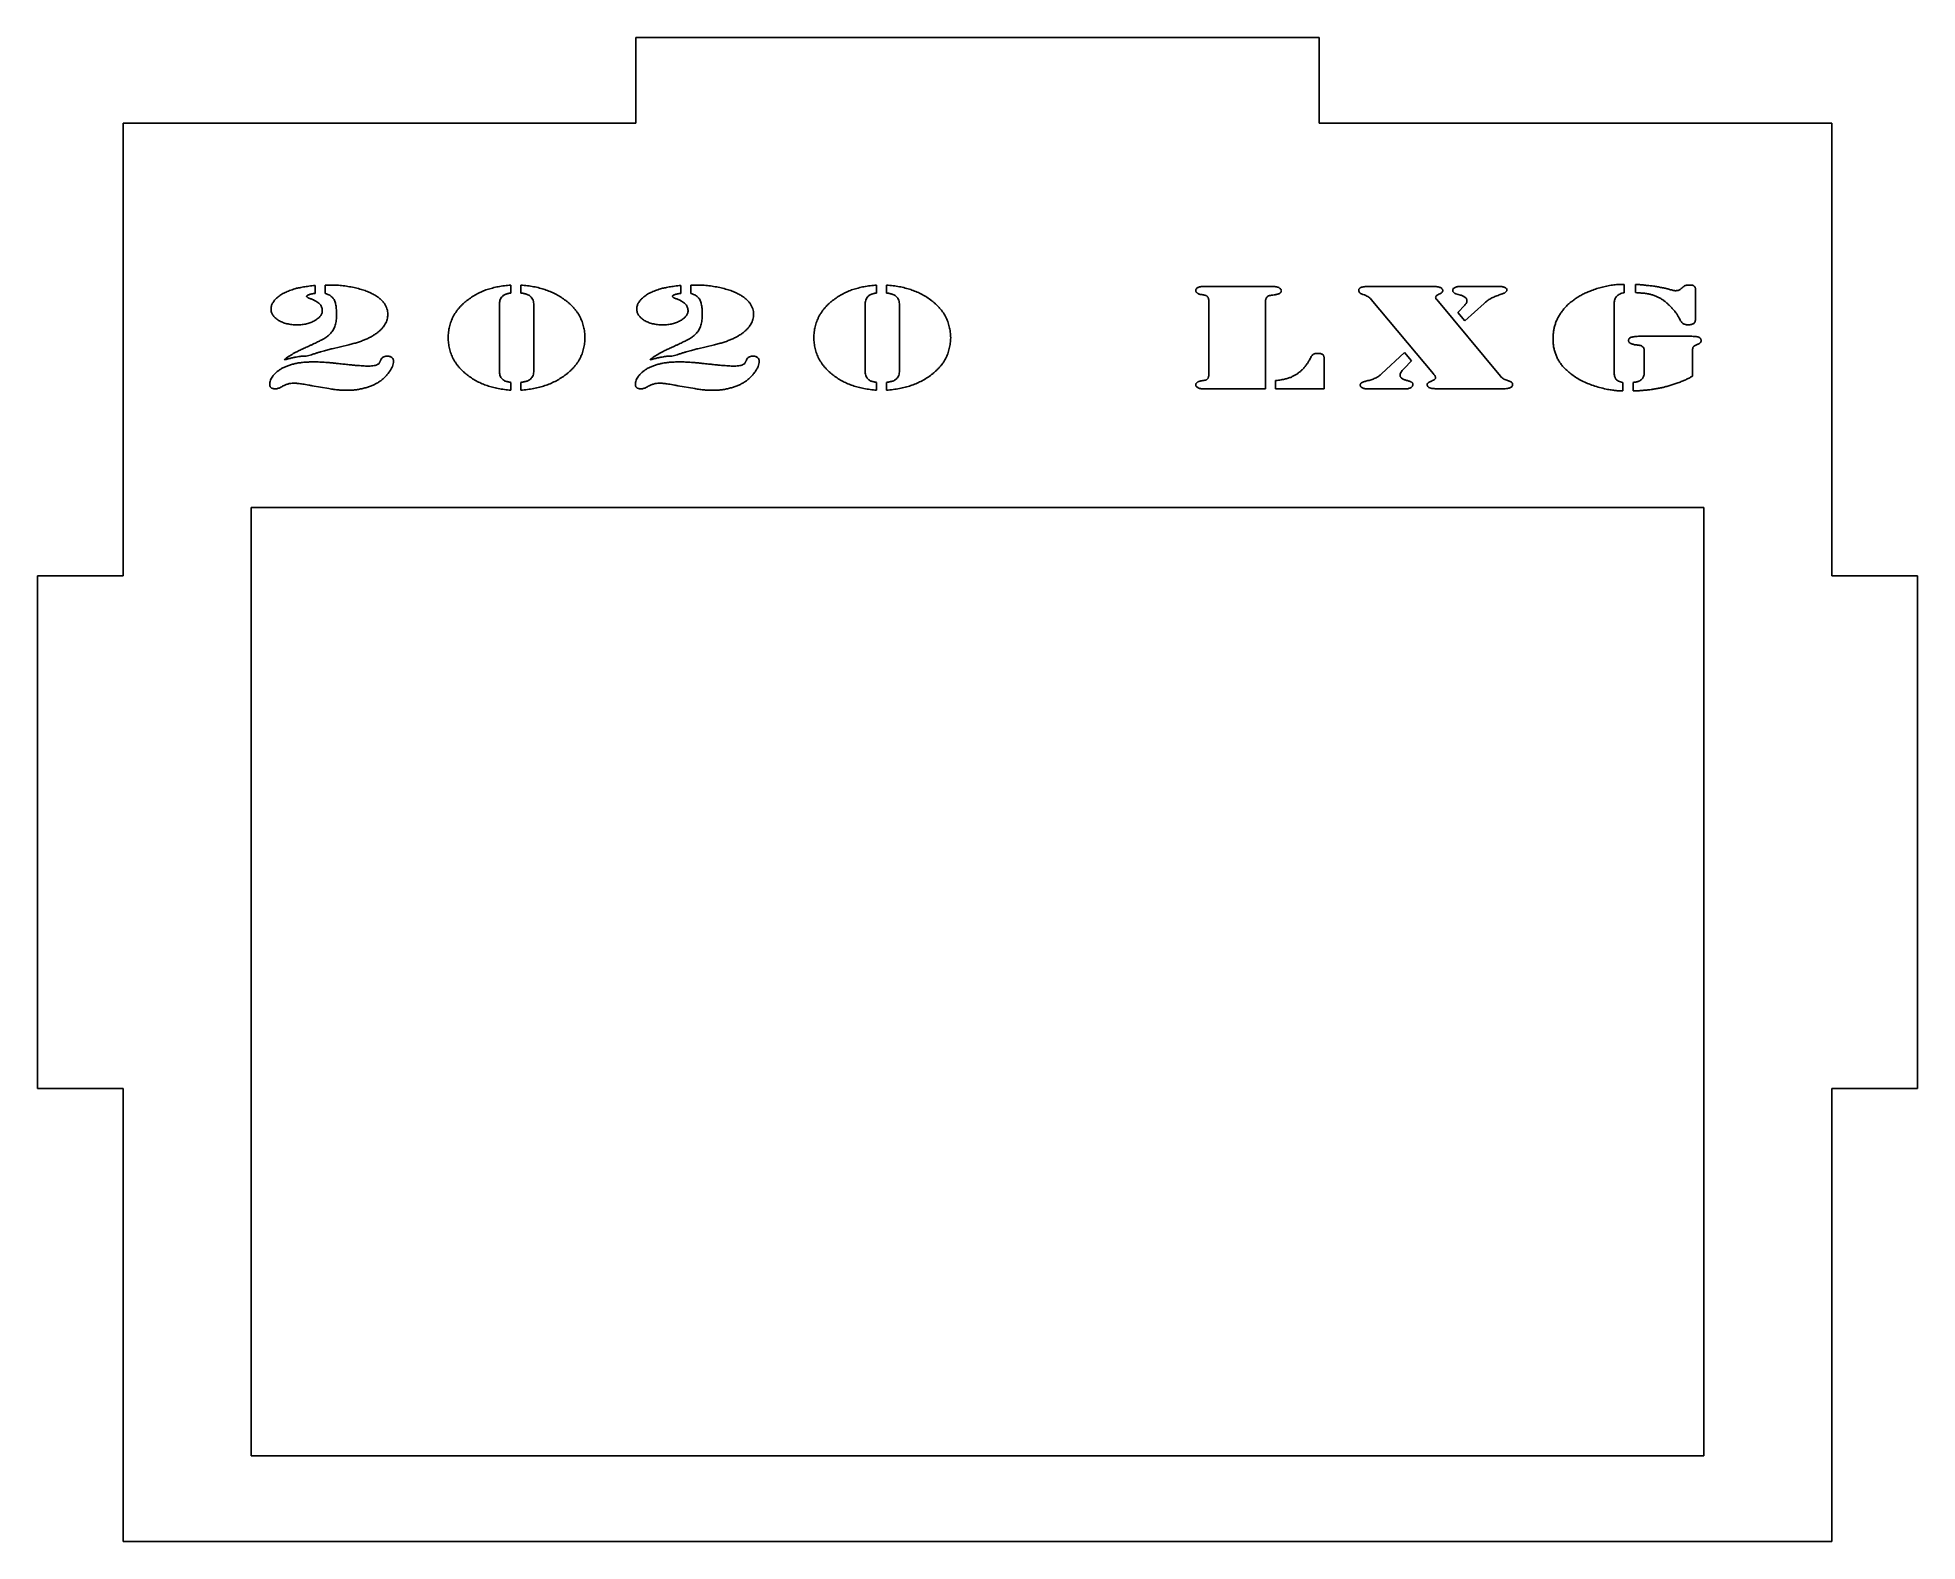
# Model space of a CAD drawing. Header units: millimetres. Extents: x -5 to 105, y 0 to 88.
import ezdxf

# ---------------------------------------------------------------- set-up
doc = ezdxf.new("R2010")
doc.units = ezdxf.units.MM

msp = doc.modelspace()

# ---------------------------------------------------------------- linework, layer by layer
at = {"color": 7, "linetype": 'Continuous', "lineweight": 25}
for p, q in [((30, 88), (30, 83)), ((70, 88), (30, 88)), ((70, 83), (70, 88)), ((0, 83), (0, 56.5)), ((30, 83), (0, 83)), ((100, 83), (70, 83)), ((100, 56.5), (100, 83)), ((11.24, 73.5), (11.24, 73.03)), ((11.83, 73.52), (12.03, 73.52)), ((11.83, 73.03), (11.83, 73.52)), ((22.69, 73.52), (22.69, 73.05)), ((23.28, 73.05), (23.28, 73.52)), ((32.64, 73.5), (32.64, 73.03)), ((33.23, 73.52), (33.43, 73.52)), ((33.23, 73.03), (33.23, 73.52)), ((44.09, 73.52), (44.09, 73.05)), ((44.68, 73.05), (44.68, 73.52)), ((63.33, 73.44), (67.12, 73.44)), ((63.53, 68.24), (63.53, 72.63)), ((73.01, 73.44), (76.5, 73.44)), ((76.68, 68.33), (73.04, 72.67)), ((76.87, 72.67), (80.6, 68.18)), ((78.27, 72.93), (78, 73)), ((78.31, 73.44), (80.48, 73.44)), ((87.84, 73.56), (87.84, 73.07)), ((88.51, 73.08), (88.51, 73.56)), ((92.01, 73.26), (92.01, 71.53)), ((22.03, 72.42), (22.03, 68.44)), ((24.03, 68.44), (24.03, 72.42)), ((43.43, 72.42), (43.43, 68.44)), ((45.43, 68.44), (45.43, 72.42)), ((66.86, 72.6), (66.86, 67.44)), ((78.1, 71.92), (78.51, 72.34)), ((78.52, 71.43), (78.1, 71.92)), ((79.64, 72.44), (78.52, 71.43)), ((87.26, 72.44), (87.26, 68.36)), ((88.76, 70.52), (91.72, 70.52)), ((11.02, 69.44), (10.79, 69.37)), ((13.21, 70.02), (12.23, 69.79)), ((32.42, 69.44), (32.19, 69.37)), ((34.61, 70.02), (33.63, 69.79)), ((73.65, 68.32), (74.99, 69.58)), ((74.99, 69.58), (75.4, 69.08)), ((89.01, 68.37), (89.01, 69.68)), ((91.84, 69.7), (91.84, 68.19)), ((70.28, 69.23), (70.28, 67.44)), ((75.4, 69.08), (74.97, 68.64)), ((12.05, 67.46), (11.06, 67.63)), ((22.69, 67.82), (22.69, 67.37)), ((23.28, 67.37), (23.28, 67.82)), ((33.45, 67.46), (32.46, 67.63)), ((44.09, 67.82), (44.09, 67.37)), ((44.68, 67.37), (44.68, 67.82)), ((66.86, 67.44), (63.33, 67.44)), ((67.44, 67.44), (67.44, 67.93)), ((70.28, 67.44), (67.44, 67.44)), ((74.83, 67.44), (72.9, 67.44)), ((80.63, 67.44), (77.12, 67.44)), ((87.76, 67.82), (87.76, 67.32)), ((88.37, 67.32), (88.37, 67.82)), ((92.5, 60.5), (7.5, 60.5)), ((7.5, 60.5), (7.5, 5)), ((92.5, 5), (92.5, 60.5)), ((-5, 56.5), (-5, 26.5)), ((0, 56.5), (-5, 56.5)), ((105, 56.5), (100, 56.5)), ((105, 26.5), (105, 56.5)), ((-5, 26.5), (0, 26.5)), ((0, 26.5), (0, 0)), ((100, 26.5), (105, 26.5)), ((100, 0), (100, 26.5)), ((7.5, 5), (92.5, 5)), ((0, 0), (100, 0))]:
    msp.add_line(p, q, dxfattribs=at)
for points, knots in [([(8.66, 72.11), (8.66, 72.14), (8.66, 72.2), (8.68, 72.29), (8.71, 72.38), (8.75, 72.46), (8.81, 72.55), (8.87, 72.63), (8.95, 72.71), (9.03, 72.8), (9.13, 72.87), (9.24, 72.95), (9.35, 73.02), (9.48, 73.08), (9.61, 73.14), (9.75, 73.2), (9.9, 73.25), (10, 73.28), (10.05, 73.3)], [0, 0, 0, 0, 0.046843, 0.093881, 0.14163, 0.190634, 0.242194, 0.296045, 0.353225, 0.414212, 0.478381, 0.54417, 0.612802, 0.684525, 0.758346, 0.835389, 0.916104, 1, 1, 1, 1]), ([(10.05, 73.3), (10.09, 73.31), (10.16, 73.33), (10.28, 73.35), (10.41, 73.38), (10.56, 73.41), (10.71, 73.43), (10.88, 73.46), (11.06, 73.48), (11.18, 73.49), (11.24, 73.5)], [0, 0, 0, 0, 0.09217, 0.193709, 0.304442, 0.424454, 0.553808, 0.693773, 0.842095, 1, 1, 1, 1]), ([(11.24, 73.03), (11.21, 73.02), (11.14, 73.02), (11.04, 73), (10.96, 72.98), (10.88, 72.96), (10.82, 72.93), (10.78, 72.91), (10.75, 72.88), (10.74, 72.86), (10.74, 72.85)], [0, 0, 0, 0, 0.196018, 0.376058, 0.536687, 0.682588, 0.802495, 0.89052, 0.954075, 1, 1, 1, 1]), ([(10.74, 72.85), (10.75, 72.84), (10.77, 72.82), (10.81, 72.78), (10.88, 72.75), (10.94, 72.73), (10.97, 72.72)], [0, 0, 0, 0, 0.142029, 0.348894, 0.635162, 1, 1, 1, 1]), ([(10.97, 72.72), (11.02, 72.7), (11.13, 72.65), (11.28, 72.58), (11.4, 72.5), (11.5, 72.42), (11.57, 72.34), (11.62, 72.24), (11.65, 72.14), (11.66, 72.06), (11.66, 72.03)], [0, 0, 0, 0, 0.177281, 0.332519, 0.468686, 0.585674, 0.691233, 0.793343, 0.894158, 1, 1, 1, 1]), ([(12.28, 72.77), (12.25, 72.8), (12.19, 72.86), (12.09, 72.93), (11.97, 72.98), (11.88, 73.01), (11.83, 73.03)], [0, 0, 0, 0, 0.233675, 0.45075, 0.691965, 1, 1, 1, 1]), ([(12.03, 73.52), (12.16, 73.52), (12.41, 73.52), (12.79, 73.49), (13.16, 73.44), (13.51, 73.38), (13.85, 73.29), (14.16, 73.2), (14.44, 73.09), (14.62, 72.99), (14.7, 72.95)], [0, 0, 0, 0, 0.139752, 0.276555, 0.411269, 0.543283, 0.670125, 0.788358, 0.897832, 1, 1, 1, 1]), ([(12.49, 71.82), (12.49, 71.88), (12.49, 71.99), (12.48, 72.14), (12.47, 72.28), (12.44, 72.41), (12.41, 72.52), (12.37, 72.62), (12.33, 72.71), (12.29, 72.75), (12.28, 72.77)], [0, 0, 0, 0, 0.170493, 0.326788, 0.468112, 0.597709, 0.71443, 0.81986, 0.913724, 1, 1, 1, 1]), ([(14.7, 72.95), (14.76, 72.91), (14.88, 72.84), (15.05, 72.71), (15.18, 72.58), (15.3, 72.44), (15.38, 72.29), (15.45, 72.14), (15.49, 71.97), (15.49, 71.86), (15.49, 71.8)], [0, 0, 0, 0, 0.150022, 0.289259, 0.418617, 0.541198, 0.657389, 0.770497, 0.884233, 1, 1, 1, 1]), ([(19.03, 70.44), (19.03, 70.5), (19.03, 70.61), (19.04, 70.77), (19.07, 70.93), (19.1, 71.08), (19.14, 71.24), (19.19, 71.39), (19.25, 71.53), (19.32, 71.68), (19.4, 71.82), (19.49, 71.95), (19.58, 72.08), (19.69, 72.21), (19.8, 72.33), (19.92, 72.44), (20.05, 72.56), (20.14, 72.63), (20.19, 72.66)], [0, 0, 0, 0, 0.063042, 0.125254, 0.186925, 0.247734, 0.308393, 0.36912, 0.42967, 0.490731, 0.552079, 0.613946, 0.676158, 0.738651, 0.801996, 0.866716, 0.932674, 1, 1, 1, 1]), ([(20.19, 72.66), (20.28, 72.73), (20.45, 72.85), (20.73, 73.01), (21.01, 73.15), (21.31, 73.26), (21.63, 73.35), (21.96, 73.43), (22.32, 73.48), (22.57, 73.5), (22.69, 73.52)], [0, 0, 0, 0, 0.1196689, 0.2383685, 0.35623, 0.4746565, 0.5961147, 0.7239697, 0.8585653, 1, 1, 1, 1]), ([(22.24, 72.9), (22.21, 72.87), (22.15, 72.81), (22.08, 72.7), (22.03, 72.56), (22.03, 72.47), (22.03, 72.42)], [0, 0, 0, 0, 0.243556, 0.479839, 0.72868, 1, 1, 1, 1]), ([(22.69, 73.05), (22.66, 73.05), (22.6, 73.04), (22.52, 73.02), (22.46, 73), (22.39, 72.98), (22.32, 72.95), (22.27, 72.92), (22.24, 72.9)], [0, 0, 0, 0, 0.204534, 0.379357, 0.518648, 0.626596, 0.808415, 1, 1, 1, 1]), ([(23.28, 73.52), (23.41, 73.5), (23.66, 73.48), (24.02, 73.43), (24.37, 73.35), (24.69, 73.26), (24.99, 73.14), (25.29, 73.01), (25.57, 72.85), (25.75, 72.73), (25.84, 72.66)], [0, 0, 0, 0, 0.1419737, 0.2767491, 0.4044169, 0.5262319, 0.6445602, 0.7626895, 0.8807133, 1, 1, 1, 1]), ([(23.78, 72.9), (23.75, 72.92), (23.7, 72.95), (23.62, 72.98), (23.55, 73), (23.47, 73.02), (23.38, 73.04), (23.31, 73.05), (23.28, 73.05)], [0, 0, 0, 0, 0.187107, 0.371116, 0.477727, 0.617508, 0.791739, 1, 1, 1, 1]), ([(24.03, 72.42), (24.02, 72.47), (24.02, 72.56), (23.97, 72.7), (23.89, 72.81), (23.82, 72.87), (23.78, 72.9)], [0, 0, 0, 0, 0.264418, 0.508753, 0.747609, 1, 1, 1, 1]), ([(25.84, 72.66), (25.89, 72.63), (25.98, 72.56), (26.11, 72.44), (26.24, 72.33), (26.35, 72.21), (26.46, 72.08), (26.56, 71.95), (26.65, 71.82), (26.72, 71.68), (26.8, 71.53), (26.86, 71.39), (26.91, 71.24), (26.95, 71.08), (26.99, 70.93), (27.01, 70.77), (27.02, 70.61), (27.03, 70.5), (27.03, 70.44)], [0, 0, 0, 0, 0.068119, 0.134455, 0.199521, 0.263181, 0.325955, 0.388106, 0.449888, 0.511127, 0.572276, 0.632667, 0.693206, 0.753649, 0.814109, 0.875424, 0.93732, 1, 1, 1, 1]), ([(30.06, 72.11), (30.06, 72.14), (30.06, 72.2), (30.08, 72.29), (30.11, 72.38), (30.15, 72.46), (30.21, 72.55), (30.27, 72.63), (30.35, 72.71), (30.43, 72.8), (30.53, 72.87), (30.64, 72.95), (30.75, 73.02), (30.88, 73.08), (31.01, 73.14), (31.15, 73.2), (31.3, 73.25), (31.4, 73.28), (31.45, 73.3)], [0, 0, 0, 0, 0.046843, 0.093881, 0.14163, 0.190634, 0.242194, 0.296045, 0.353225, 0.414212, 0.478381, 0.54417, 0.612802, 0.684525, 0.758346, 0.835389, 0.916104, 1, 1, 1, 1]), ([(31.45, 73.3), (31.49, 73.31), (31.56, 73.33), (31.68, 73.35), (31.81, 73.38), (31.96, 73.41), (32.11, 73.43), (32.28, 73.46), (32.46, 73.48), (32.58, 73.49), (32.64, 73.5)], [0, 0, 0, 0, 0.09217, 0.193709, 0.304442, 0.424454, 0.553808, 0.693773, 0.842095, 1, 1, 1, 1]), ([(32.64, 73.03), (32.61, 73.02), (32.54, 73.02), (32.44, 73), (32.36, 72.98), (32.28, 72.96), (32.22, 72.93), (32.18, 72.91), (32.15, 72.88), (32.14, 72.86), (32.14, 72.85)], [0, 0, 0, 0, 0.196018, 0.376058, 0.536687, 0.682588, 0.802495, 0.89052, 0.954075, 1, 1, 1, 1]), ([(32.14, 72.85), (32.15, 72.84), (32.17, 72.82), (32.21, 72.78), (32.28, 72.75), (32.34, 72.73), (32.37, 72.72)], [0, 0, 0, 0, 0.142029, 0.348894, 0.635162, 1, 1, 1, 1]), ([(32.37, 72.72), (32.42, 72.7), (32.53, 72.65), (32.68, 72.58), (32.8, 72.5), (32.9, 72.42), (32.97, 72.34), (33.02, 72.24), (33.05, 72.14), (33.06, 72.06), (33.06, 72.03)], [0, 0, 0, 0, 0.177281, 0.332519, 0.468686, 0.585674, 0.691233, 0.793343, 0.894158, 1, 1, 1, 1]), ([(33.68, 72.77), (33.65, 72.8), (33.59, 72.86), (33.49, 72.93), (33.37, 72.98), (33.28, 73.01), (33.23, 73.03)], [0, 0, 0, 0, 0.233675, 0.45075, 0.691965, 1, 1, 1, 1]), ([(33.43, 73.52), (33.56, 73.52), (33.81, 73.52), (34.19, 73.49), (34.56, 73.44), (34.91, 73.38), (35.25, 73.29), (35.56, 73.2), (35.84, 73.09), (36.02, 72.99), (36.1, 72.95)], [0, 0, 0, 0, 0.139752, 0.276555, 0.411269, 0.543283, 0.670125, 0.788358, 0.897832, 1, 1, 1, 1]), ([(33.89, 71.82), (33.89, 71.88), (33.89, 71.99), (33.88, 72.14), (33.87, 72.28), (33.84, 72.41), (33.81, 72.52), (33.77, 72.62), (33.73, 72.71), (33.69, 72.75), (33.68, 72.77)], [0, 0, 0, 0, 0.170493, 0.326788, 0.468112, 0.597709, 0.71443, 0.81986, 0.913724, 1, 1, 1, 1]), ([(36.1, 72.95), (36.16, 72.91), (36.28, 72.84), (36.45, 72.71), (36.58, 72.58), (36.7, 72.44), (36.78, 72.29), (36.85, 72.14), (36.89, 71.97), (36.89, 71.86), (36.89, 71.8)], [0, 0, 0, 0, 0.150022, 0.289259, 0.418617, 0.541198, 0.657389, 0.770497, 0.884233, 1, 1, 1, 1]), ([(40.43, 70.44), (40.43, 70.5), (40.43, 70.61), (40.44, 70.77), (40.47, 70.93), (40.5, 71.08), (40.54, 71.24), (40.59, 71.39), (40.65, 71.53), (40.72, 71.68), (40.8, 71.82), (40.89, 71.95), (40.98, 72.08), (41.09, 72.21), (41.2, 72.33), (41.32, 72.44), (41.45, 72.56), (41.54, 72.63), (41.59, 72.66)], [0, 0, 0, 0, 0.063042, 0.125254, 0.186925, 0.247734, 0.308393, 0.36912, 0.42967, 0.490731, 0.552079, 0.613946, 0.676158, 0.738651, 0.801996, 0.866716, 0.932674, 1, 1, 1, 1]), ([(41.59, 72.66), (41.68, 72.73), (41.85, 72.85), (42.13, 73.01), (42.41, 73.15), (42.71, 73.26), (43.03, 73.35), (43.36, 73.43), (43.72, 73.48), (43.97, 73.5), (44.09, 73.52)], [0, 0, 0, 0, 0.1196689, 0.2383685, 0.35623, 0.4746565, 0.5961147, 0.7239697, 0.8585653, 1, 1, 1, 1]), ([(43.64, 72.9), (43.61, 72.87), (43.55, 72.81), (43.48, 72.7), (43.43, 72.56), (43.43, 72.47), (43.43, 72.42)], [0, 0, 0, 0, 0.243556, 0.479839, 0.72868, 1, 1, 1, 1]), ([(44.09, 73.05), (44.06, 73.05), (44, 73.04), (43.92, 73.02), (43.86, 73), (43.79, 72.98), (43.72, 72.95), (43.67, 72.92), (43.64, 72.9)], [0, 0, 0, 0, 0.204534, 0.379357, 0.518648, 0.626596, 0.808415, 1, 1, 1, 1]), ([(44.68, 73.52), (44.81, 73.5), (45.06, 73.48), (45.42, 73.43), (45.77, 73.35), (46.09, 73.26), (46.39, 73.14), (46.69, 73.01), (46.97, 72.85), (47.15, 72.73), (47.24, 72.66)], [0, 0, 0, 0, 0.141974, 0.276749, 0.404417, 0.526232, 0.64456, 0.762689, 0.880713, 1, 1, 1, 1]), ([(45.18, 72.9), (45.15, 72.92), (45.1, 72.95), (45.02, 72.98), (44.95, 73), (44.87, 73.02), (44.78, 73.04), (44.71, 73.05), (44.68, 73.05)], [0, 0, 0, 0, 0.1871069, 0.3711158, 0.4777266, 0.6175078, 0.7917393, 1, 1, 1, 1]), ([(45.43, 72.42), (45.42, 72.47), (45.42, 72.56), (45.37, 72.7), (45.29, 72.81), (45.22, 72.87), (45.18, 72.9)], [0, 0, 0, 0, 0.264418, 0.508753, 0.747609, 1, 1, 1, 1]), ([(47.24, 72.66), (47.29, 72.63), (47.38, 72.56), (47.51, 72.44), (47.64, 72.33), (47.75, 72.21), (47.86, 72.08), (47.96, 71.95), (48.05, 71.82), (48.12, 71.68), (48.2, 71.53), (48.26, 71.39), (48.31, 71.24), (48.35, 71.08), (48.39, 70.93), (48.41, 70.77), (48.42, 70.61), (48.43, 70.5), (48.43, 70.44)], [0, 0, 0, 0, 0.0681192, 0.134455, 0.1995208, 0.2631808, 0.3259551, 0.388106, 0.4498879, 0.5111272, 0.5722756, 0.6326674, 0.6932063, 0.7536492, 0.8141085, 0.8754245, 0.9373203, 1, 1, 1, 1]), ([(62.78, 73.21), (62.78, 73.23), (62.78, 73.26), (62.81, 73.31), (62.86, 73.35), (62.92, 73.39), (63, 73.41), (63.1, 73.43), (63.21, 73.44), (63.28, 73.44), (63.33, 73.44)], [0, 0, 0, 0, 0.083319, 0.16407, 0.256239, 0.364652, 0.493247, 0.640573, 0.809602, 1, 1, 1, 1]), ([(63.07, 72.97), (63.05, 72.97), (63, 72.98), (62.94, 73), (62.89, 73.03), (62.85, 73.06), (62.82, 73.09), (62.79, 73.12), (62.78, 73.17), (62.78, 73.19), (62.78, 73.21)], [0, 0, 0, 0, 0.171526, 0.323606, 0.459963, 0.579445, 0.688373, 0.792999, 0.892395, 1, 1, 1, 1]), ([(63.44, 72.86), (63.42, 72.87), (63.4, 72.89), (63.36, 72.91), (63.31, 72.92), (63.25, 72.93), (63.17, 72.95), (63.11, 72.96), (63.07, 72.97)], [0, 0, 0, 0, 0.1388501, 0.2559943, 0.342221, 0.4968249, 0.7158533, 1, 1, 1, 1]), ([(63.53, 72.63), (63.53, 72.65), (63.53, 72.7), (63.51, 72.76), (63.48, 72.82), (63.45, 72.84), (63.44, 72.86)], [0, 0, 0, 0, 0.289351, 0.545648, 0.773935, 1, 1, 1, 1]), ([(66.97, 72.85), (66.95, 72.83), (66.92, 72.8), (66.88, 72.74), (66.86, 72.67), (66.86, 72.62), (66.86, 72.6)], [0, 0, 0, 0, 0.233453, 0.470079, 0.719458, 1, 1, 1, 1]), ([(67.42, 72.95), (67.38, 72.95), (67.3, 72.94), (67.2, 72.92), (67.13, 72.91), (67.08, 72.9), (67.02, 72.88), (66.99, 72.86), (66.97, 72.85)], [0, 0, 0, 0, 0.27851, 0.495583, 0.648076, 0.736029, 0.857639, 1, 1, 1, 1]), ([(67.12, 73.44), (67.17, 73.44), (67.26, 73.44), (67.39, 73.43), (67.5, 73.42), (67.56, 73.4), (67.58, 73.39)], [0, 0, 0, 0, 0.321539, 0.593786, 0.821106, 1, 1, 1, 1]), ([(67.78, 73.2), (67.78, 73.18), (67.77, 73.15), (67.76, 73.11), (67.73, 73.07), (67.69, 73.04), (67.64, 73.01), (67.57, 72.99), (67.5, 72.97), (67.45, 72.96), (67.42, 72.95)], [0, 0, 0, 0, 0.099696, 0.194764, 0.293314, 0.402581, 0.525826, 0.664352, 0.821263, 1, 1, 1, 1]), ([(67.58, 73.39), (67.61, 73.38), (67.66, 73.35), (67.73, 73.31), (67.77, 73.26), (67.77, 73.22), (67.78, 73.2)], [0, 0, 0, 0, 0.326644, 0.584954, 0.804014, 1, 1, 1, 1]), ([(72.31, 73.2), (72.31, 73.23), (72.31, 73.27), (72.35, 73.32), (72.4, 73.36), (72.47, 73.39), (72.57, 73.42), (72.69, 73.43), (72.84, 73.44), (72.95, 73.44), (73.01, 73.44)], [0, 0, 0, 0, 0.076401, 0.149199, 0.225583, 0.317665, 0.435432, 0.588006, 0.774853, 1, 1, 1, 1]), ([(72.57, 72.96), (72.55, 72.97), (72.5, 72.98), (72.45, 73.01), (72.4, 73.03), (72.36, 73.06), (72.32, 73.12), (72.31, 73.18), (72.31, 73.2)], [0, 0, 0, 0, 0.1875541, 0.3459639, 0.4785847, 0.5891178, 0.7844999, 1, 1, 1, 1]), ([(73.04, 72.67), (73.01, 72.71), (72.95, 72.77), (72.84, 72.85), (72.72, 72.91), (72.62, 72.95), (72.57, 72.96)], [0, 0, 0, 0, 0.2419513, 0.4662116, 0.708621, 1, 1, 1, 1]), ([(76.5, 73.44), (76.56, 73.44), (76.67, 73.44), (76.83, 73.43), (76.95, 73.41), (77.05, 73.39), (77.13, 73.36), (77.18, 73.31), (77.22, 73.26), (77.23, 73.22), (77.23, 73.2)], [0, 0, 0, 0, 0.216706, 0.400821, 0.553132, 0.674599, 0.772316, 0.853969, 0.926698, 1, 1, 1, 1]), ([(76.99, 72.98), (76.96, 72.96), (76.91, 72.94), (76.85, 72.9), (76.82, 72.86), (76.81, 72.82), (76.81, 72.8)], [0, 0, 0, 0, 0.372488, 0.626599, 0.804942, 1, 1, 1, 1]), ([(76.81, 72.8), (76.81, 72.78), (76.82, 72.73), (76.85, 72.69), (76.87, 72.67)], [0, 0, 0, 0, 0.444804, 1, 1, 1, 1]), ([(77.23, 73.2), (77.22, 73.18), (77.22, 73.13), (77.17, 73.07), (77.09, 73.02), (77.03, 72.99), (76.99, 72.98)], [0, 0, 0, 0, 0.184743, 0.400604, 0.666235, 1, 1, 1, 1]), ([(77.81, 73.21), (77.81, 73.23), (77.82, 73.26), (77.84, 73.31), (77.89, 73.35), (77.95, 73.38), (78.03, 73.41), (78.11, 73.43), (78.21, 73.44), (78.28, 73.44), (78.31, 73.44)], [0, 0, 0, 0, 0.085505, 0.172496, 0.268737, 0.382762, 0.513849, 0.659906, 0.820772, 1, 1, 1, 1]), ([(78, 73), (77.98, 73.01), (77.93, 73.03), (77.87, 73.08), (77.82, 73.14), (77.81, 73.19), (77.81, 73.21)], [0, 0, 0, 0, 0.262229, 0.533429, 0.786258, 1, 1, 1, 1]), ([(78.64, 72.6), (78.64, 72.62), (78.64, 72.65), (78.62, 72.7), (78.59, 72.75), (78.54, 72.79), (78.48, 72.84), (78.42, 72.88), (78.35, 72.91), (78.3, 72.92), (78.27, 72.93)], [0, 0, 0, 0, 0.091546, 0.18944, 0.29893, 0.422041, 0.556451, 0.693957, 0.843344, 1, 1, 1, 1]), ([(80.53, 72.94), (80.44, 72.91), (80.27, 72.85), (80.04, 72.74), (79.82, 72.6), (79.7, 72.49), (79.64, 72.44)], [0, 0, 0, 0, 0.265364, 0.518569, 0.762407, 1, 1, 1, 1]), ([(80.48, 73.44), (80.51, 73.44), (80.58, 73.44), (80.67, 73.43), (80.76, 73.41), (80.83, 73.39), (80.89, 73.36), (80.94, 73.33), (80.97, 73.29), (80.98, 73.26), (80.98, 73.24)], [0, 0, 0, 0, 0.1778125, 0.3407492, 0.4898405, 0.6271136, 0.7468277, 0.8448926, 0.9241259, 1, 1, 1, 1]), ([(80.84, 73.05), (80.83, 73.05), (80.79, 73.03), (80.73, 73.01), (80.64, 72.98), (80.56, 72.96), (80.53, 72.94)], [0, 0, 0, 0, 0.130535, 0.336892, 0.627923, 1, 1, 1, 1]), ([(80.98, 73.24), (80.98, 73.22), (80.97, 73.19), (80.94, 73.14), (80.9, 73.09), (80.86, 73.07), (80.84, 73.05)], [0, 0, 0, 0, 0.213317, 0.440693, 0.697068, 1, 1, 1, 1]), ([(83.68, 70.37), (83.68, 70.45), (83.68, 70.6), (83.71, 70.82), (83.75, 71.04), (83.81, 71.25), (83.89, 71.46), (83.99, 71.66), (84.11, 71.85), (84.24, 72.03), (84.39, 72.21), (84.55, 72.38), (84.73, 72.53), (84.93, 72.68), (85.14, 72.82), (85.36, 72.95), (85.6, 73.07), (85.77, 73.13), (85.86, 73.17)], [0, 0, 0, 0, 0.060889, 0.120411, 0.178993, 0.236975, 0.294873, 0.352984, 0.411581, 0.47148, 0.53248, 0.594219, 0.657081, 0.721361, 0.787621, 0.855966, 0.926835, 1, 1, 1, 1]), ([(85.86, 73.17), (85.96, 73.21), (86.17, 73.29), (86.49, 73.38), (86.82, 73.46), (87.05, 73.5), (87.16, 73.52)], [0, 0, 0, 0, 0.243611, 0.49063, 0.742811, 1, 1, 1, 1]), ([(87.16, 73.52), (87.21, 73.52), (87.32, 73.54), (87.48, 73.55), (87.66, 73.56), (87.78, 73.56), (87.84, 73.56)], [0, 0, 0, 0, 0.222541, 0.463183, 0.722191, 1, 1, 1, 1]), ([(87.84, 73.07), (87.8, 73.06), (87.71, 73.04), (87.59, 73), (87.49, 72.94), (87.4, 72.87), (87.34, 72.78), (87.29, 72.68), (87.27, 72.57), (87.26, 72.49), (87.26, 72.44)], [0, 0, 0, 0, 0.147875, 0.281518, 0.403524, 0.518575, 0.630559, 0.74442, 0.866208, 1, 1, 1, 1]), ([(88.51, 73.56), (88.61, 73.55), (88.8, 73.54), (89.08, 73.51), (89.35, 73.48), (89.61, 73.45), (89.85, 73.41), (90.08, 73.36), (90.3, 73.32), (90.43, 73.28), (90.5, 73.26)], [0, 0, 0, 0, 0.146951, 0.287676, 0.422171, 0.549849, 0.671513, 0.787268, 0.896465, 1, 1, 1, 1]), ([(90.14, 72.63), (90.09, 72.66), (89.98, 72.73), (89.82, 72.82), (89.64, 72.9), (89.45, 72.96), (89.25, 73), (89.02, 73.04), (88.77, 73.06), (88.6, 73.07), (88.51, 73.08)], [0, 0, 0, 0, 0.1100541, 0.2197126, 0.3308933, 0.4441413, 0.5641319, 0.6970959, 0.8419688, 1, 1, 1, 1]), ([(91.1, 71.52), (91.07, 71.56), (91.03, 71.66), (90.94, 71.8), (90.83, 71.95), (90.69, 72.1), (90.56, 72.26), (90.41, 72.4), (90.28, 72.52), (90.18, 72.59), (90.14, 72.63)], [0, 0, 0, 0, 0.099563, 0.2123, 0.339148, 0.480863, 0.625314, 0.759608, 0.884097, 1, 1, 1, 1]), ([(90.5, 73.26), (90.54, 73.25), (90.61, 73.23), (90.7, 73.21), (90.78, 73.19), (90.84, 73.19), (90.86, 73.19)], [0, 0, 0, 0, 0.311146, 0.578926, 0.810348, 1, 1, 1, 1]), ([(90.86, 73.19), (90.89, 73.19), (90.96, 73.19), (91.03, 73.22), (91.09, 73.25), (91.14, 73.29), (91.21, 73.35), (91.27, 73.39), (91.3, 73.41)], [0, 0, 0, 0, 0.209006, 0.368507, 0.46207, 0.598478, 0.776555, 1, 1, 1, 1]), ([(91.3, 73.41), (91.32, 73.43), (91.37, 73.47), (91.45, 73.5), (91.54, 73.52), (91.6, 73.52), (91.63, 73.52)], [0, 0, 0, 0, 0.240129, 0.481784, 0.73132, 1, 1, 1, 1]), ([(91.63, 73.52), (91.66, 73.52), (91.72, 73.52), (91.8, 73.51), (91.87, 73.5), (91.92, 73.47), (91.96, 73.43), (91.99, 73.38), (92.01, 73.33), (92.01, 73.28), (92.01, 73.26)], [0, 0, 0, 0, 0.181788, 0.335567, 0.465381, 0.57195, 0.669208, 0.767299, 0.876879, 1, 1, 1, 1]), ([(10.18, 71.19), (10.13, 71.19), (10.03, 71.19), (9.87, 71.21), (9.73, 71.23), (9.59, 71.25), (9.45, 71.29), (9.33, 71.34), (9.21, 71.39), (9.1, 71.45), (9, 71.52), (8.91, 71.59), (8.83, 71.67), (8.77, 71.75), (8.72, 71.83), (8.69, 71.92), (8.66, 72.01), (8.66, 72.08), (8.66, 72.11)], [0, 0, 0, 0, 0.081238, 0.16007, 0.235293, 0.308011, 0.378602, 0.446397, 0.513446, 0.578687, 0.641646, 0.699865, 0.753999, 0.80579, 0.855001, 0.902842, 0.951291, 1, 1, 1, 1]), ([(11.66, 72.03), (11.66, 72), (11.66, 71.94), (11.64, 71.86), (11.6, 71.78), (11.55, 71.71), (11.49, 71.64), (11.41, 71.57), (11.32, 71.5), (11.18, 71.41), (10.99, 71.32), (10.74, 71.25), (10.47, 71.2), (10.28, 71.19), (10.18, 71.19)], [0, 0, 0, 0, 0.045223, 0.090331, 0.136682, 0.184771, 0.236197, 0.291546, 0.351991, 0.41748, 0.554561, 0.696061, 0.84338, 1, 1, 1, 1]), ([(12.16, 70.71), (12.19, 70.74), (12.25, 70.81), (12.31, 70.92), (12.37, 71.04), (12.42, 71.17), (12.45, 71.31), (12.48, 71.46), (12.49, 71.64), (12.49, 71.76), (12.49, 71.82)], [0, 0, 0, 0, 0.107956, 0.21642, 0.326801, 0.439412, 0.559922, 0.693677, 0.839412, 1, 1, 1, 1]), ([(15.49, 71.8), (15.49, 71.75), (15.49, 71.66), (15.46, 71.51), (15.41, 71.37), (15.35, 71.24), (15.26, 71.11), (15.16, 70.98), (15.04, 70.86), (14.9, 70.74), (14.74, 70.63), (14.57, 70.52), (14.38, 70.42), (14.17, 70.33), (13.96, 70.24), (13.72, 70.16), (13.47, 70.09), (13.3, 70.05), (13.21, 70.02)], [0, 0, 0, 0, 0.0473846, 0.0943347, 0.1410548, 0.1889743, 0.2388919, 0.2912501, 0.3465928, 0.4051108, 0.4669004, 0.5317187, 0.6004317, 0.6721667, 0.7478652, 0.8275445, 0.9118896, 1, 1, 1, 1]), ([(31.58, 71.19), (31.53, 71.19), (31.43, 71.19), (31.27, 71.21), (31.13, 71.23), (30.99, 71.25), (30.85, 71.29), (30.73, 71.34), (30.61, 71.39), (30.5, 71.45), (30.4, 71.52), (30.31, 71.59), (30.23, 71.67), (30.17, 71.75), (30.12, 71.83), (30.09, 71.92), (30.06, 72.01), (30.06, 72.08), (30.06, 72.11)], [0, 0, 0, 0, 0.081238, 0.16007, 0.235293, 0.308011, 0.378602, 0.446397, 0.513446, 0.578687, 0.641646, 0.699865, 0.753999, 0.80579, 0.855001, 0.902842, 0.951291, 1, 1, 1, 1]), ([(33.06, 72.03), (33.06, 72), (33.06, 71.94), (33.04, 71.86), (33, 71.78), (32.95, 71.71), (32.89, 71.64), (32.81, 71.57), (32.72, 71.5), (32.58, 71.41), (32.39, 71.32), (32.14, 71.25), (31.87, 71.2), (31.68, 71.19), (31.58, 71.19)], [0, 0, 0, 0, 0.045223, 0.090331, 0.136682, 0.184771, 0.236197, 0.291546, 0.351991, 0.41748, 0.554561, 0.696061, 0.84338, 1, 1, 1, 1]), ([(33.56, 70.71), (33.59, 70.74), (33.65, 70.81), (33.71, 70.92), (33.77, 71.04), (33.82, 71.17), (33.85, 71.31), (33.88, 71.46), (33.89, 71.64), (33.89, 71.76), (33.89, 71.82)], [0, 0, 0, 0, 0.107956, 0.21642, 0.326801, 0.439412, 0.559922, 0.693677, 0.839412, 1, 1, 1, 1]), ([(36.89, 71.8), (36.89, 71.75), (36.89, 71.66), (36.86, 71.51), (36.81, 71.37), (36.75, 71.24), (36.66, 71.11), (36.56, 70.98), (36.44, 70.86), (36.3, 70.74), (36.14, 70.63), (35.97, 70.52), (35.78, 70.42), (35.57, 70.33), (35.36, 70.24), (35.12, 70.16), (34.87, 70.09), (34.7, 70.05), (34.61, 70.02)], [0, 0, 0, 0, 0.047385, 0.094335, 0.141055, 0.188974, 0.238892, 0.29125, 0.346593, 0.405111, 0.4669, 0.531719, 0.600432, 0.672167, 0.747865, 0.827544, 0.91189, 1, 1, 1, 1]), ([(78.51, 72.34), (78.53, 72.37), (78.57, 72.41), (78.61, 72.48), (78.64, 72.54), (78.64, 72.58), (78.64, 72.6)], [0, 0, 0, 0, 0.31627, 0.584216, 0.807831, 1, 1, 1, 1]), ([(91.59, 71.19), (91.56, 71.19), (91.5, 71.19), (91.42, 71.21), (91.35, 71.23), (91.28, 71.26), (91.23, 71.3), (91.19, 71.36), (91.14, 71.43), (91.11, 71.49), (91.1, 71.52)], [0, 0, 0, 0, 0.149247, 0.279784, 0.39328, 0.492415, 0.592527, 0.709928, 0.844086, 1, 1, 1, 1]), ([(92.01, 71.53), (92.01, 71.51), (92.01, 71.46), (91.99, 71.38), (91.95, 71.32), (91.91, 71.27), (91.85, 71.24), (91.77, 71.21), (91.69, 71.19), (91.63, 71.19), (91.59, 71.19)], [0, 0, 0, 0, 0.131419, 0.247796, 0.356559, 0.464167, 0.577276, 0.701662, 0.841315, 1, 1, 1, 1]), ([(10.79, 69.91), (10.85, 69.94), (10.96, 69.99), (11.11, 70.06), (11.25, 70.12), (11.38, 70.19), (11.49, 70.24), (11.59, 70.29), (11.67, 70.34), (11.76, 70.38), (11.86, 70.45), (11.97, 70.53), (12.07, 70.61), (12.13, 70.68), (12.16, 70.71)], [0, 0, 0, 0, 0.117411, 0.224236, 0.322298, 0.41013, 0.488119, 0.55663, 0.614966, 0.664196, 0.751695, 0.836115, 0.918754, 1, 1, 1, 1]), ([(20.19, 68.22), (20.14, 68.26), (20.05, 68.33), (19.92, 68.44), (19.8, 68.56), (19.69, 68.68), (19.58, 68.8), (19.49, 68.93), (19.4, 69.07), (19.32, 69.21), (19.25, 69.35), (19.19, 69.5), (19.14, 69.65), (19.1, 69.8), (19.07, 69.96), (19.04, 70.12), (19.03, 70.28), (19.03, 70.39), (19.03, 70.44)], [0, 0, 0, 0, 0.067226, 0.133087, 0.197711, 0.260963, 0.323363, 0.385483, 0.447259, 0.508516, 0.569487, 0.629947, 0.690584, 0.751635, 0.812354, 0.873934, 0.936552, 1, 1, 1, 1]), ([(27.03, 70.44), (27.03, 70.39), (27.02, 70.28), (27.01, 70.12), (26.99, 69.96), (26.95, 69.8), (26.91, 69.65), (26.86, 69.5), (26.8, 69.35), (26.72, 69.21), (26.65, 69.07), (26.56, 68.93), (26.46, 68.8), (26.35, 68.68), (26.24, 68.56), (26.11, 68.44), (25.98, 68.33), (25.89, 68.26), (25.84, 68.22)], [0, 0, 0, 0, 0.063084, 0.125383, 0.186609, 0.24698, 0.307812, 0.368262, 0.428565, 0.489624, 0.550773, 0.612464, 0.674524, 0.737206, 0.800772, 0.865743, 0.931981, 1, 1, 1, 1]), ([(32.19, 69.91), (32.25, 69.94), (32.36, 69.99), (32.51, 70.06), (32.65, 70.12), (32.78, 70.19), (32.89, 70.24), (32.99, 70.29), (33.07, 70.34), (33.16, 70.38), (33.26, 70.45), (33.37, 70.53), (33.47, 70.61), (33.53, 70.68), (33.56, 70.71)], [0, 0, 0, 0, 0.1174113, 0.2242363, 0.3222981, 0.4101298, 0.4881188, 0.5566305, 0.6149659, 0.6641962, 0.7516946, 0.8361147, 0.9187543, 1, 1, 1, 1]), ([(41.59, 68.22), (41.54, 68.26), (41.45, 68.33), (41.32, 68.44), (41.2, 68.56), (41.09, 68.68), (40.98, 68.8), (40.89, 68.93), (40.8, 69.07), (40.72, 69.21), (40.65, 69.35), (40.59, 69.5), (40.54, 69.65), (40.5, 69.8), (40.47, 69.96), (40.44, 70.12), (40.43, 70.28), (40.43, 70.39), (40.43, 70.44)], [0, 0, 0, 0, 0.067226, 0.133087, 0.197711, 0.260963, 0.323363, 0.385483, 0.447259, 0.508516, 0.569487, 0.629947, 0.690584, 0.751635, 0.812354, 0.873934, 0.936552, 1, 1, 1, 1]), ([(48.43, 70.44), (48.43, 70.39), (48.42, 70.28), (48.41, 70.12), (48.39, 69.96), (48.35, 69.8), (48.31, 69.65), (48.26, 69.5), (48.2, 69.35), (48.12, 69.21), (48.05, 69.07), (47.96, 68.93), (47.86, 68.8), (47.75, 68.68), (47.64, 68.56), (47.51, 68.44), (47.38, 68.33), (47.29, 68.26), (47.24, 68.22)], [0, 0, 0, 0, 0.063084, 0.125383, 0.186609, 0.24698, 0.307812, 0.368262, 0.428565, 0.489624, 0.550773, 0.612464, 0.674524, 0.737206, 0.800772, 0.865743, 0.931981, 1, 1, 1, 1]), ([(88.09, 70.28), (88.1, 70.3), (88.1, 70.34), (88.14, 70.39), (88.19, 70.43), (88.26, 70.47), (88.36, 70.49), (88.47, 70.51), (88.61, 70.52), (88.71, 70.52), (88.76, 70.52)], [0, 0, 0, 0, 0.073044, 0.14839, 0.234847, 0.341059, 0.469191, 0.621701, 0.79834, 1, 1, 1, 1]), ([(91.72, 70.52), (91.77, 70.52), (91.87, 70.52), (92, 70.51), (92.11, 70.5), (92.2, 70.47), (92.26, 70.44), (92.31, 70.39), (92.34, 70.34), (92.34, 70.3), (92.34, 70.27)], [0, 0, 0, 0, 0.212816, 0.392975, 0.53948, 0.655902, 0.750281, 0.834131, 0.913683, 1, 1, 1, 1]), ([(9.42, 69.14), (9.51, 69.21), (9.68, 69.34), (9.92, 69.48), (10.13, 69.6), (10.32, 69.69), (10.54, 69.8), (10.7, 69.87), (10.79, 69.91)], [0, 0, 0, 0, 0.213505, 0.416944, 0.528478, 0.662481, 0.820125, 1, 1, 1, 1]), ([(10.79, 69.37), (10.7, 69.36), (10.5, 69.36), (10.26, 69.33), (10.05, 69.29), (9.87, 69.25), (9.65, 69.2), (9.5, 69.16), (9.42, 69.14)], [0, 0, 0, 0, 0.210428, 0.413873, 0.525547, 0.660385, 0.818125, 1, 1, 1, 1]), ([(12.23, 69.79), (12.19, 69.79), (12.11, 69.77), (11.99, 69.73), (11.85, 69.7), (11.71, 69.65), (11.55, 69.61), (11.38, 69.56), (11.21, 69.5), (11.08, 69.46), (11.02, 69.44)], [0, 0, 0, 0, 0.091732, 0.193524, 0.304403, 0.424106, 0.553632, 0.693581, 0.84237, 1, 1, 1, 1]), ([(15.09, 69.14), (15.1, 69.17), (15.13, 69.24), (15.22, 69.31), (15.32, 69.35), (15.4, 69.35), (15.45, 69.36)], [0, 0, 0, 0, 0.23672, 0.468405, 0.714421, 1, 1, 1, 1]), ([(15.45, 69.36), (15.47, 69.36), (15.52, 69.36), (15.6, 69.34), (15.66, 69.32), (15.72, 69.28), (15.77, 69.24), (15.8, 69.19), (15.82, 69.13), (15.83, 69.08), (15.83, 69.06)], [0, 0, 0, 0, 0.144554, 0.279067, 0.408646, 0.532864, 0.653776, 0.766561, 0.881482, 1, 1, 1, 1]), ([(30.82, 69.14), (30.91, 69.21), (31.08, 69.34), (31.32, 69.48), (31.53, 69.6), (31.72, 69.69), (31.94, 69.8), (32.1, 69.87), (32.19, 69.91)], [0, 0, 0, 0, 0.213505, 0.416944, 0.528478, 0.662481, 0.820125, 1, 1, 1, 1]), ([(32.19, 69.37), (32.1, 69.36), (31.9, 69.36), (31.66, 69.33), (31.45, 69.29), (31.27, 69.25), (31.05, 69.2), (30.9, 69.16), (30.82, 69.14)], [0, 0, 0, 0, 0.210428, 0.413873, 0.525547, 0.660385, 0.818125, 1, 1, 1, 1]), ([(33.63, 69.79), (33.59, 69.79), (33.51, 69.77), (33.39, 69.73), (33.25, 69.7), (33.11, 69.65), (32.95, 69.61), (32.78, 69.56), (32.61, 69.5), (32.48, 69.46), (32.42, 69.44)], [0, 0, 0, 0, 0.091732, 0.193524, 0.304403, 0.424106, 0.553632, 0.693581, 0.84237, 1, 1, 1, 1]), ([(36.49, 69.14), (36.5, 69.17), (36.53, 69.24), (36.62, 69.31), (36.72, 69.35), (36.8, 69.35), (36.85, 69.36)], [0, 0, 0, 0, 0.23672, 0.468405, 0.714421, 1, 1, 1, 1]), ([(36.85, 69.36), (36.87, 69.36), (36.92, 69.36), (37, 69.34), (37.06, 69.32), (37.12, 69.28), (37.17, 69.24), (37.2, 69.19), (37.22, 69.13), (37.23, 69.08), (37.23, 69.06)], [0, 0, 0, 0, 0.144554, 0.279067, 0.408646, 0.532864, 0.653776, 0.766561, 0.881482, 1, 1, 1, 1]), ([(69.42, 69.13), (69.44, 69.17), (69.47, 69.23), (69.53, 69.33), (69.58, 69.4), (69.63, 69.45), (69.69, 69.49), (69.76, 69.51), (69.84, 69.52), (69.9, 69.52), (69.93, 69.52)], [0, 0, 0, 0, 0.179626, 0.33147, 0.458099, 0.558502, 0.652351, 0.755123, 0.869051, 1, 1, 1, 1]), ([(69.93, 69.52), (69.96, 69.52), (70.02, 69.52), (70.11, 69.5), (70.18, 69.47), (70.22, 69.44), (70.23, 69.42)], [0, 0, 0, 0, 0.296729, 0.555351, 0.786682, 1, 1, 1, 1]), ([(70.23, 69.42), (70.24, 69.41), (70.26, 69.39), (70.27, 69.35), (70.28, 69.29), (70.28, 69.25), (70.28, 69.23)], [0, 0, 0, 0, 0.177427, 0.396071, 0.67021, 1, 1, 1, 1]), ([(84.32, 68.7), (84.26, 68.75), (84.16, 68.87), (84.03, 69.06), (83.92, 69.26), (83.83, 69.47), (83.76, 69.68), (83.71, 69.9), (83.68, 70.13), (83.68, 70.29), (83.68, 70.37)], [0, 0, 0, 0, 0.128056, 0.252682, 0.375681, 0.497779, 0.620338, 0.743987, 0.869978, 1, 1, 1, 1]), ([(88.45, 70.03), (88.42, 70.04), (88.37, 70.05), (88.3, 70.07), (88.24, 70.09), (88.19, 70.12), (88.14, 70.15), (88.11, 70.19), (88.1, 70.24), (88.09, 70.27), (88.09, 70.28)], [0, 0, 0, 0, 0.177778, 0.336059, 0.477002, 0.598273, 0.704891, 0.804272, 0.901108, 1, 1, 1, 1]), ([(88.9, 69.93), (88.88, 69.94), (88.85, 69.97), (88.8, 69.98), (88.74, 69.99), (88.67, 70), (88.57, 70.02), (88.5, 70.03), (88.45, 70.03)], [0, 0, 0, 0, 0.136665, 0.255285, 0.343665, 0.499658, 0.717369, 1, 1, 1, 1]), ([(89.01, 69.68), (89.01, 69.7), (89.01, 69.76), (88.99, 69.83), (88.95, 69.89), (88.92, 69.91), (88.9, 69.93)], [0, 0, 0, 0, 0.283599, 0.536018, 0.767516, 1, 1, 1, 1]), ([(92.07, 70.02), (92.05, 70.01), (92.01, 69.99), (91.95, 69.96), (91.91, 69.93), (91.88, 69.9), (91.86, 69.87), (91.85, 69.82), (91.85, 69.77), (91.84, 69.73), (91.84, 69.7)], [0, 0, 0, 0, 0.176352, 0.322758, 0.43798, 0.527999, 0.61341, 0.717089, 0.845295, 1, 1, 1, 1]), ([(92.34, 70.27), (92.34, 70.25), (92.34, 70.2), (92.3, 70.14), (92.25, 70.1), (92.2, 70.08), (92.14, 70.05), (92.1, 70.03), (92.07, 70.02)], [0, 0, 0, 0, 0.196309, 0.391388, 0.503271, 0.63849, 0.806712, 1, 1, 1, 1]), ([(8.58, 67.7), (8.58, 67.74), (8.58, 67.82), (8.62, 67.95), (8.68, 68.07), (8.76, 68.19), (8.87, 68.32), (8.99, 68.43), (9.12, 68.53), (9.22, 68.6), (9.27, 68.63)], [0, 0, 0, 0, 0.100658, 0.206019, 0.318292, 0.441095, 0.571859, 0.708269, 0.850281, 1, 1, 1, 1]), ([(9.27, 68.63), (9.33, 68.66), (9.45, 68.72), (9.65, 68.8), (9.86, 68.87), (10.08, 68.93), (10.32, 68.97), (10.58, 69), (10.85, 69.02), (11.04, 69.02), (11.13, 69.02)], [0, 0, 0, 0, 0.10465, 0.213475, 0.32843, 0.448671, 0.575451, 0.709372, 0.850757, 1, 1, 1, 1]), ([(11.13, 69.02), (11.18, 69.02), (11.28, 69.02), (11.43, 69.02), (11.6, 69.01), (11.78, 69), (11.97, 68.99), (12.17, 68.97), (12.38, 68.95), (12.53, 68.93), (12.61, 68.92)], [0, 0, 0, 0, 0.096741, 0.200573, 0.313263, 0.434828, 0.563588, 0.700377, 0.846163, 1, 1, 1, 1]), ([(12.61, 68.92), (12.72, 68.91), (12.92, 68.89), (13.22, 68.86), (13.48, 68.83), (13.72, 68.81), (13.92, 68.8), (14.1, 68.78), (14.25, 68.78), (14.34, 68.78), (14.37, 68.77)], [0, 0, 0, 0, 0.1838539, 0.3506098, 0.5010772, 0.6344613, 0.7508357, 0.8508871, 0.9339177, 1, 1, 1, 1]), ([(14.37, 68.77), (14.43, 68.78), (14.54, 68.78), (14.68, 68.8), (14.8, 68.83), (14.87, 68.86), (14.91, 68.88)], [0, 0, 0, 0, 0.30774, 0.574746, 0.803702, 1, 1, 1, 1]), ([(15.83, 69.06), (15.82, 69.01), (15.82, 68.9), (15.76, 68.74), (15.67, 68.57), (15.55, 68.39), (15.41, 68.22), (15.26, 68.06), (15.08, 67.92), (14.96, 67.84), (14.9, 67.8)], [0, 0, 0, 0, 0.095085, 0.199965, 0.318171, 0.451682, 0.591162, 0.72879, 0.864268, 1, 1, 1, 1]), ([(14.91, 68.88), (14.92, 68.89), (14.96, 68.91), (15, 68.96), (15.02, 69), (15.04, 69.04), (15.06, 69.09), (15.08, 69.12), (15.09, 69.14)], [0, 0, 0, 0, 0.210617, 0.394494, 0.501898, 0.637519, 0.803572, 1, 1, 1, 1]), ([(22.69, 67.37), (22.57, 67.38), (22.32, 67.4), (21.96, 67.46), (21.63, 67.53), (21.31, 67.63), (21.01, 67.74), (20.73, 67.88), (20.45, 68.03), (20.28, 68.16), (20.19, 68.22)], [0, 0, 0, 0, 0.1414347, 0.2760303, 0.4038853, 0.5253435, 0.64377, 0.7616315, 0.8803311, 1, 1, 1, 1]), ([(22.03, 68.44), (22.03, 68.39), (22.03, 68.3), (22.08, 68.17), (22.15, 68.06), (22.21, 68), (22.24, 67.98)], [0, 0, 0, 0, 0.271143, 0.517334, 0.75562, 1, 1, 1, 1]), ([(25.84, 68.22), (25.75, 68.16), (25.57, 68.04), (25.29, 67.88), (24.99, 67.74), (24.69, 67.63), (24.37, 67.53), (24.02, 67.46), (23.66, 67.4), (23.41, 67.38), (23.28, 67.37)], [0, 0, 0, 0, 0.119287, 0.237311, 0.35544, 0.473768, 0.595583, 0.723251, 0.858026, 1, 1, 1, 1]), ([(23.78, 67.98), (23.82, 68), (23.89, 68.06), (23.97, 68.17), (24.02, 68.3), (24.02, 68.39), (24.03, 68.44)], [0, 0, 0, 0, 0.253455, 0.494292, 0.735953, 1, 1, 1, 1]), ([(29.98, 67.7), (29.98, 67.74), (29.98, 67.82), (30.02, 67.95), (30.08, 68.07), (30.16, 68.19), (30.27, 68.32), (30.39, 68.43), (30.52, 68.53), (30.62, 68.6), (30.67, 68.63)], [0, 0, 0, 0, 0.100658, 0.206019, 0.318292, 0.441095, 0.571859, 0.708269, 0.850281, 1, 1, 1, 1]), ([(30.67, 68.63), (30.73, 68.66), (30.85, 68.72), (31.05, 68.8), (31.26, 68.87), (31.48, 68.93), (31.72, 68.97), (31.98, 69), (32.25, 69.02), (32.44, 69.02), (32.53, 69.02)], [0, 0, 0, 0, 0.10465, 0.213475, 0.32843, 0.448671, 0.575451, 0.709372, 0.850757, 1, 1, 1, 1]), ([(32.53, 69.02), (32.58, 69.02), (32.68, 69.02), (32.83, 69.02), (33, 69.01), (33.18, 69), (33.37, 68.99), (33.57, 68.97), (33.78, 68.95), (33.93, 68.93), (34.01, 68.92)], [0, 0, 0, 0, 0.096741, 0.200573, 0.313263, 0.434828, 0.563588, 0.700377, 0.846163, 1, 1, 1, 1]), ([(34.01, 68.92), (34.12, 68.91), (34.32, 68.89), (34.62, 68.86), (34.88, 68.83), (35.12, 68.81), (35.32, 68.8), (35.5, 68.78), (35.65, 68.78), (35.74, 68.78), (35.77, 68.77)], [0, 0, 0, 0, 0.183854, 0.35061, 0.501077, 0.634461, 0.750836, 0.850887, 0.933918, 1, 1, 1, 1]), ([(35.77, 68.77), (35.83, 68.78), (35.94, 68.78), (36.08, 68.8), (36.2, 68.83), (36.27, 68.86), (36.31, 68.88)], [0, 0, 0, 0, 0.30774, 0.574746, 0.803702, 1, 1, 1, 1]), ([(37.23, 69.06), (37.22, 69.01), (37.22, 68.9), (37.16, 68.74), (37.07, 68.57), (36.95, 68.39), (36.81, 68.22), (36.66, 68.06), (36.48, 67.92), (36.36, 67.84), (36.3, 67.8)], [0, 0, 0, 0, 0.095085, 0.199965, 0.318171, 0.451682, 0.591162, 0.72879, 0.864268, 1, 1, 1, 1]), ([(36.31, 68.88), (36.32, 68.89), (36.36, 68.91), (36.4, 68.96), (36.42, 69), (36.44, 69.04), (36.46, 69.09), (36.48, 69.12), (36.49, 69.14)], [0, 0, 0, 0, 0.2106175, 0.3944945, 0.5018976, 0.6375186, 0.8035718, 1, 1, 1, 1]), ([(44.09, 67.37), (43.97, 67.38), (43.72, 67.4), (43.36, 67.46), (43.03, 67.53), (42.71, 67.63), (42.41, 67.74), (42.13, 67.88), (41.85, 68.03), (41.68, 68.16), (41.59, 68.22)], [0, 0, 0, 0, 0.1414347, 0.2760303, 0.4038853, 0.5253435, 0.64377, 0.7616315, 0.8803311, 1, 1, 1, 1]), ([(43.43, 68.44), (43.43, 68.39), (43.43, 68.3), (43.48, 68.17), (43.55, 68.06), (43.61, 68), (43.64, 67.98)], [0, 0, 0, 0, 0.271143, 0.517334, 0.75562, 1, 1, 1, 1]), ([(47.24, 68.22), (47.15, 68.16), (46.97, 68.04), (46.69, 67.88), (46.39, 67.74), (46.09, 67.63), (45.77, 67.53), (45.42, 67.46), (45.06, 67.4), (44.81, 67.38), (44.68, 67.37)], [0, 0, 0, 0, 0.119287, 0.237311, 0.35544, 0.473768, 0.595583, 0.723251, 0.858026, 1, 1, 1, 1]), ([(45.18, 67.98), (45.22, 68), (45.29, 68.06), (45.37, 68.17), (45.42, 68.3), (45.42, 68.39), (45.43, 68.44)], [0, 0, 0, 0, 0.253455, 0.494292, 0.735953, 1, 1, 1, 1]), ([(63.44, 68.01), (63.45, 68.03), (63.48, 68.05), (63.51, 68.11), (63.53, 68.17), (63.53, 68.21), (63.53, 68.24)], [0, 0, 0, 0, 0.226595, 0.459258, 0.710342, 1, 1, 1, 1]), ([(68.42, 68.16), (68.47, 68.19), (68.58, 68.24), (68.72, 68.33), (68.86, 68.44), (69, 68.56), (69.12, 68.69), (69.23, 68.83), (69.33, 68.97), (69.39, 69.08), (69.42, 69.13)], [0, 0, 0, 0, 0.121894, 0.2444, 0.368936, 0.496453, 0.624546, 0.750646, 0.875446, 1, 1, 1, 1]), ([(72.78, 67.91), (72.87, 67.93), (73.04, 67.97), (73.27, 68.06), (73.48, 68.18), (73.59, 68.27), (73.65, 68.32)], [0, 0, 0, 0, 0.281399, 0.540405, 0.777347, 1, 1, 1, 1]), ([(74.97, 68.64), (74.93, 68.6), (74.86, 68.53), (74.79, 68.42), (74.74, 68.33), (74.73, 68.27), (74.73, 68.25)], [0, 0, 0, 0, 0.335059, 0.610086, 0.829209, 1, 1, 1, 1]), ([(74.73, 68.25), (74.73, 68.23), (74.73, 68.2), (74.75, 68.15), (74.78, 68.1), (74.82, 68.06), (74.88, 68.03), (74.94, 67.99), (75.02, 67.96), (75.08, 67.95), (75.11, 67.94)], [0, 0, 0, 0, 0.097274, 0.191966, 0.29352, 0.402036, 0.524866, 0.666488, 0.82227, 1, 1, 1, 1]), ([(76.81, 68.1), (76.81, 68.11), (76.8, 68.15), (76.77, 68.2), (76.73, 68.26), (76.7, 68.3), (76.68, 68.33)], [0, 0, 0, 0, 0.168617, 0.382472, 0.662765, 1, 1, 1, 1]), ([(86.79, 67.43), (86.66, 67.46), (86.41, 67.52), (86.04, 67.63), (85.7, 67.76), (85.37, 67.91), (85.06, 68.08), (84.79, 68.27), (84.53, 68.47), (84.39, 68.62), (84.32, 68.7)], [0, 0, 0, 0, 0.139675, 0.275023, 0.406469, 0.534561, 0.658197, 0.776733, 0.890138, 1, 1, 1, 1]), ([(87.26, 68.36), (87.26, 68.32), (87.26, 68.25), (87.29, 68.15), (87.32, 68.07), (87.35, 68.02), (87.37, 68)], [0, 0, 0, 0, 0.2882, 0.547767, 0.780331, 1, 1, 1, 1]), ([(88.88, 68.02), (88.9, 68.04), (88.94, 68.09), (88.98, 68.17), (89.01, 68.27), (89.01, 68.33), (89.01, 68.37)], [0, 0, 0, 0, 0.242379, 0.4834172, 0.7348647, 1, 1, 1, 1]), ([(8.94, 67.44), (8.91, 67.44), (8.86, 67.44), (8.79, 67.46), (8.72, 67.48), (8.67, 67.5), (8.63, 67.54), (8.6, 67.59), (8.58, 67.64), (8.58, 67.68), (8.58, 67.7)], [0, 0, 0, 0, 0.161601, 0.307137, 0.436394, 0.555243, 0.665759, 0.772626, 0.882125, 1, 1, 1, 1]), ([(9.29, 67.57), (9.25, 67.55), (9.19, 67.51), (9.09, 67.48), (9.01, 67.45), (8.96, 67.44), (8.94, 67.44)], [0, 0, 0, 0, 0.3259397, 0.5953504, 0.822632, 1, 1, 1, 1]), ([(9.98, 67.77), (9.93, 67.77), (9.81, 67.77), (9.64, 67.73), (9.46, 67.66), (9.35, 67.6), (9.29, 67.57)], [0, 0, 0, 0, 0.227795, 0.46758, 0.724667, 1, 1, 1, 1]), ([(11.06, 67.63), (11, 67.64), (10.87, 67.67), (10.69, 67.7), (10.53, 67.72), (10.38, 67.74), (10.26, 67.76), (10.15, 67.77), (10.06, 67.77), (10.01, 67.77), (9.98, 67.77)], [0, 0, 0, 0, 0.185477, 0.352489, 0.503422, 0.637453, 0.753079, 0.852735, 0.934224, 1, 1, 1, 1]), ([(13.16, 67.36), (13.07, 67.36), (12.89, 67.36), (12.62, 67.38), (12.34, 67.41), (12.15, 67.44), (12.05, 67.46)], [0, 0, 0, 0, 0.238523, 0.484613, 0.737483, 1, 1, 1, 1]), ([(14.9, 67.8), (14.84, 67.77), (14.72, 67.7), (14.53, 67.62), (14.31, 67.54), (14.08, 67.48), (13.85, 67.42), (13.61, 67.39), (13.38, 67.36), (13.23, 67.36), (13.16, 67.36)], [0, 0, 0, 0, 0.109047, 0.225941, 0.351469, 0.485306, 0.620862, 0.751965, 0.87768, 1, 1, 1, 1]), ([(22.24, 67.98), (22.27, 67.96), (22.32, 67.92), (22.39, 67.89), (22.46, 67.88), (22.52, 67.86), (22.6, 67.84), (22.66, 67.83), (22.69, 67.82)], [0, 0, 0, 0, 0.1907324, 0.3720339, 0.4795513, 0.6199605, 0.7947908, 1, 1, 1, 1]), ([(23.28, 67.82), (23.31, 67.83), (23.38, 67.84), (23.47, 67.86), (23.54, 67.87), (23.62, 67.89), (23.7, 67.92), (23.75, 67.96), (23.78, 67.98)], [0, 0, 0, 0, 0.208824, 0.383063, 0.523756, 0.630008, 0.81362, 1, 1, 1, 1]), ([(30.34, 67.44), (30.31, 67.44), (30.26, 67.44), (30.19, 67.46), (30.12, 67.48), (30.07, 67.5), (30.03, 67.54), (30, 67.59), (29.98, 67.64), (29.98, 67.68), (29.98, 67.7)], [0, 0, 0, 0, 0.161601, 0.307137, 0.436394, 0.555243, 0.665759, 0.772626, 0.882125, 1, 1, 1, 1]), ([(30.69, 67.57), (30.65, 67.55), (30.59, 67.51), (30.49, 67.48), (30.41, 67.45), (30.36, 67.44), (30.34, 67.44)], [0, 0, 0, 0, 0.32594, 0.59535, 0.822632, 1, 1, 1, 1]), ([(31.38, 67.77), (31.33, 67.77), (31.21, 67.77), (31.04, 67.73), (30.86, 67.66), (30.75, 67.6), (30.69, 67.57)], [0, 0, 0, 0, 0.2277946, 0.4675797, 0.7246669, 1, 1, 1, 1]), ([(32.46, 67.63), (32.4, 67.64), (32.27, 67.67), (32.09, 67.7), (31.93, 67.72), (31.78, 67.74), (31.66, 67.76), (31.55, 67.77), (31.46, 67.77), (31.41, 67.77), (31.38, 67.77)], [0, 0, 0, 0, 0.185477, 0.352489, 0.503422, 0.637453, 0.753079, 0.852735, 0.934224, 1, 1, 1, 1]), ([(34.56, 67.36), (34.47, 67.36), (34.29, 67.36), (34.02, 67.38), (33.74, 67.41), (33.55, 67.44), (33.45, 67.46)], [0, 0, 0, 0, 0.238523, 0.484613, 0.737483, 1, 1, 1, 1]), ([(36.3, 67.8), (36.24, 67.77), (36.12, 67.7), (35.93, 67.62), (35.71, 67.54), (35.48, 67.48), (35.25, 67.42), (35.01, 67.39), (34.78, 67.36), (34.63, 67.36), (34.56, 67.36)], [0, 0, 0, 0, 0.109047, 0.225941, 0.351469, 0.485306, 0.620862, 0.751965, 0.87768, 1, 1, 1, 1]), ([(43.64, 67.98), (43.67, 67.96), (43.72, 67.92), (43.79, 67.89), (43.86, 67.88), (43.92, 67.86), (44, 67.84), (44.06, 67.83), (44.09, 67.82)], [0, 0, 0, 0, 0.1907324, 0.3720339, 0.4795513, 0.6199605, 0.7947908, 1, 1, 1, 1]), ([(44.68, 67.82), (44.71, 67.83), (44.78, 67.84), (44.87, 67.86), (44.94, 67.87), (45.02, 67.89), (45.1, 67.92), (45.15, 67.96), (45.18, 67.98)], [0, 0, 0, 0, 0.208824, 0.383063, 0.523756, 0.630008, 0.81362, 1, 1, 1, 1]), ([(62.78, 67.67), (62.78, 67.68), (62.78, 67.71), (62.79, 67.75), (62.82, 67.79), (62.85, 67.82), (62.89, 67.85), (62.94, 67.87), (63, 67.89), (63.05, 67.9), (63.07, 67.91)], [0, 0, 0, 0, 0.105391, 0.20565, 0.308531, 0.418405, 0.537118, 0.6733, 0.827712, 1, 1, 1, 1]), ([(63.33, 67.44), (63.28, 67.44), (63.21, 67.44), (63.1, 67.45), (63, 67.47), (62.92, 67.5), (62.86, 67.53), (62.81, 67.57), (62.78, 67.62), (62.78, 67.65), (62.78, 67.67)], [0, 0, 0, 0, 0.191182, 0.360908, 0.508444, 0.637568, 0.746428, 0.838976, 0.91832, 1, 1, 1, 1]), ([(63.07, 67.91), (63.11, 67.91), (63.17, 67.93), (63.25, 67.94), (63.31, 67.95), (63.36, 67.96), (63.4, 67.98), (63.42, 68), (63.44, 68.01)], [0, 0, 0, 0, 0.284344, 0.503524, 0.657542, 0.743828, 0.861054, 1, 1, 1, 1]), ([(67.44, 67.93), (67.5, 67.94), (67.61, 67.95), (67.76, 67.97), (67.9, 68), (68.05, 68.03), (68.23, 68.08), (68.36, 68.13), (68.42, 68.16)], [0, 0, 0, 0, 0.171122, 0.324686, 0.459155, 0.574854, 0.788059, 1, 1, 1, 1]), ([(72.39, 67.66), (72.39, 67.68), (72.4, 67.71), (72.42, 67.74), (72.44, 67.78), (72.48, 67.8), (72.53, 67.83), (72.6, 67.86), (72.69, 67.88), (72.75, 67.9), (72.78, 67.91)], [0, 0, 0, 0, 0.082993, 0.16496, 0.249968, 0.346618, 0.464227, 0.612157, 0.789419, 1, 1, 1, 1]), ([(72.9, 67.44), (72.86, 67.44), (72.79, 67.44), (72.69, 67.45), (72.61, 67.47), (72.53, 67.5), (72.47, 67.53), (72.43, 67.57), (72.4, 67.61), (72.4, 67.65), (72.39, 67.66)], [0, 0, 0, 0, 0.183651, 0.348662, 0.496457, 0.626891, 0.738046, 0.834345, 0.916568, 1, 1, 1, 1]), ([(75.3, 67.49), (75.27, 67.48), (75.23, 67.46), (75.16, 67.45), (75.09, 67.44), (75.02, 67.44), (74.93, 67.44), (74.87, 67.44), (74.83, 67.44)], [0, 0, 0, 0, 0.161372, 0.332286, 0.440142, 0.58631, 0.773894, 1, 1, 1, 1]), ([(75.11, 67.94), (75.14, 67.93), (75.2, 67.92), (75.28, 67.89), (75.35, 67.86), (75.4, 67.84), (75.43, 67.81), (75.46, 67.77), (75.47, 67.73), (75.48, 67.71), (75.48, 67.69)], [0, 0, 0, 0, 0.209961, 0.386178, 0.53287, 0.644267, 0.736394, 0.8235, 0.907397, 1, 1, 1, 1]), ([(75.48, 67.69), (75.47, 67.67), (75.47, 67.63), (75.43, 67.57), (75.37, 67.53), (75.32, 67.5), (75.3, 67.49)], [0, 0, 0, 0, 0.20998, 0.425811, 0.688859, 1, 1, 1, 1]), ([(76.31, 67.7), (76.31, 67.72), (76.32, 67.75), (76.36, 67.79), (76.4, 67.82), (76.44, 67.84), (76.5, 67.87), (76.54, 67.89), (76.56, 67.9)], [0, 0, 0, 0, 0.162349, 0.339685, 0.455987, 0.605821, 0.784777, 1, 1, 1, 1]), ([(76.58, 67.47), (76.54, 67.48), (76.47, 67.5), (76.38, 67.55), (76.32, 67.62), (76.31, 67.67), (76.31, 67.7)], [0, 0, 0, 0, 0.328679, 0.5865518, 0.8008243, 1, 1, 1, 1]), ([(76.56, 67.9), (76.6, 67.92), (76.67, 67.94), (76.75, 68), (76.8, 68.05), (76.81, 68.08), (76.81, 68.1)], [0, 0, 0, 0, 0.3703617, 0.6539259, 0.8547562, 1, 1, 1, 1]), ([(77.12, 67.44), (77.05, 67.44), (76.94, 67.44), (76.79, 67.45), (76.67, 67.46), (76.61, 67.47), (76.58, 67.47)], [0, 0, 0, 0, 0.350906, 0.63419, 0.850421, 1, 1, 1, 1]), ([(80.6, 68.18), (80.63, 68.15), (80.68, 68.1), (80.76, 68.04), (80.86, 67.99), (80.93, 67.96), (80.97, 67.95)], [0, 0, 0, 0, 0.235923, 0.479458, 0.730878, 1, 1, 1, 1]), ([(81.16, 67.5), (81.14, 67.49), (81.07, 67.47), (80.95, 67.46), (80.8, 67.44), (80.69, 67.44), (80.63, 67.44)], [0, 0, 0, 0, 0.157382, 0.37399, 0.656118, 1, 1, 1, 1]), ([(80.97, 67.95), (81, 67.94), (81.06, 67.92), (81.13, 67.89), (81.19, 67.87), (81.24, 67.84), (81.27, 67.81), (81.3, 67.77), (81.31, 67.73), (81.31, 67.71), (81.31, 67.69)], [0, 0, 0, 0, 0.210812, 0.385298, 0.528725, 0.638749, 0.730328, 0.817707, 0.903992, 1, 1, 1, 1]), ([(81.31, 67.69), (81.31, 67.67), (81.31, 67.63), (81.28, 67.58), (81.23, 67.54), (81.18, 67.51), (81.16, 67.5)], [0, 0, 0, 0, 0.22321, 0.450152, 0.703855, 1, 1, 1, 1]), ([(87.76, 67.32), (87.68, 67.33), (87.54, 67.33), (87.36, 67.34), (87.21, 67.36), (87.08, 67.38), (86.94, 67.4), (86.84, 67.42), (86.79, 67.43)], [0, 0, 0, 0, 0.234681, 0.450005, 0.561617, 0.689627, 0.83581, 1, 1, 1, 1]), ([(87.37, 68), (87.39, 67.98), (87.43, 67.94), (87.52, 67.9), (87.63, 67.85), (87.71, 67.83), (87.76, 67.82)], [0, 0, 0, 0, 0.179556, 0.403392, 0.674869, 1, 1, 1, 1]), ([(88.37, 67.82), (88.41, 67.83), (88.47, 67.84), (88.56, 67.85), (88.63, 67.87), (88.72, 67.9), (88.8, 67.94), (88.86, 67.99), (88.88, 68.02)], [0, 0, 0, 0, 0.185006, 0.347436, 0.485333, 0.601492, 0.805588, 1, 1, 1, 1]), ([(90.12, 67.53), (90.05, 67.52), (89.91, 67.49), (89.69, 67.45), (89.47, 67.41), (89.23, 67.38), (89, 67.36), (88.78, 67.34), (88.57, 67.33), (88.44, 67.33), (88.37, 67.32)], [0, 0, 0, 0, 0.11946, 0.244147, 0.375144, 0.511568, 0.64609, 0.772908, 0.890583, 1, 1, 1, 1]), ([(91.84, 68.19), (91.79, 68.16), (91.68, 68.09), (91.49, 68), (91.28, 67.91), (91.05, 67.82), (90.81, 67.74), (90.58, 67.66), (90.35, 67.59), (90.19, 67.55), (90.12, 67.53)], [0, 0, 0, 0, 0.09898, 0.210799, 0.334438, 0.471365, 0.611259, 0.74555, 0.875472, 1, 1, 1, 1])]:
    msp.add_open_spline(points, degree=3, knots=knots, dxfattribs=at)

doc.saveas('drawing.dxf')
